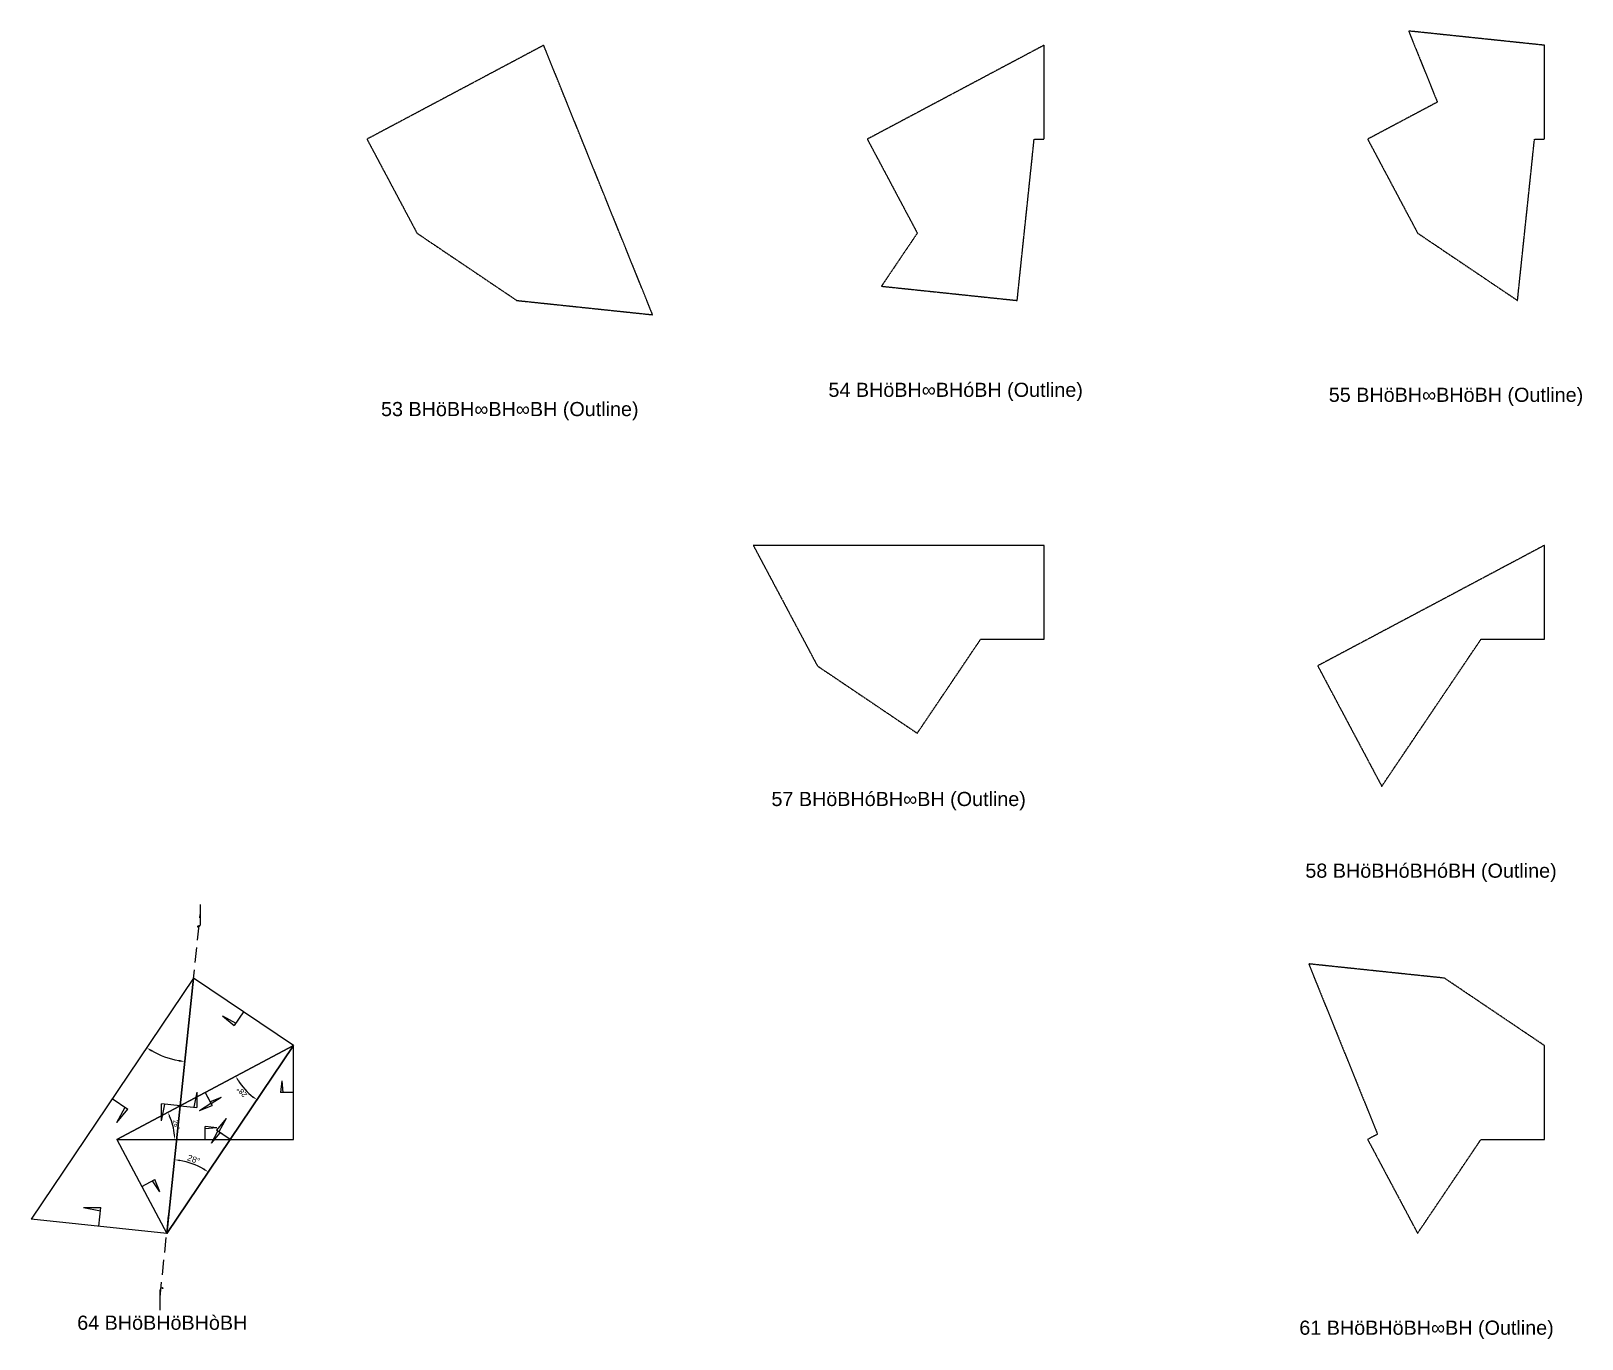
# Model space of a CAD drawing. Header units: millimetres. Extents: x 109495 to 889476, y -4752178 to 24518.
# Drawn here: x 420925 to 552580, y -892303 to -781227 of the extents above; entities that cross this region are included whole.
import ezdxf
from ezdxf.enums import TextEntityAlignment as Align

# ---------------------------------------------------------------- set-up
doc = ezdxf.new("R2010")
doc.units = ezdxf.units.MM
doc.header["$PDMODE"] = 35
doc.linetypes.add('DASHED', pattern=[19.05, 12.7, -6.35])
for name, color, linetype in [('BASE', 170, 'Continuous'), ('HYPOTENUSE', 20, 'Continuous'), ('PERPENDICULAR', 90, 'Continuous')]:
    doc.layers.add(name, color=color, linetype=linetype)
doc.styles.add('Arial', font='arial_0.ttf')
doc.dimstyles.new('ISO-25', dxfattribs={"dimtxt": 250, "dimasz": 100, "dimexe": 1.25, "dimexo": 0.625, "dimgap": 100, "dimtad": 1, "dimdec": 0, "dimtxsty": 'Arial', "dimcen": 2.5, "dimadec": 0, "dimazin": 0, "dimtfac": 1, "dimtdec": 0, "dimtmove": 0, "dimatfit": 3, "dimfxl": 1, "dimarcsym": 0})

msp = doc.modelspace()

# ---------------------------------------------------------------- texts
at = {"linetype": 'DASHED', "ltscale": 100, "style": 'Arial'}
for s, p in [('54 BHöBH∞BHóBH (Outline)', (499414, -811696)), ('55 BHöBH∞BHöBH (Outline)', (541886, -812120)), ('53 BHöBH∞BH∞BH (Outline)', (461566, -813331)), ('57 BHöBHóBH∞BH (Outline)', (494574, -846444)), ('58 BHöBHóBHóBH (Outline)', (539765, -852532)), ('⌡', (435295, -856242)), ('⌠', (431879, -888750)), ('64 BHöBHöBHòBH', (432066, -890918)), ('61 BHöBHöBH∞BH (Outline)', (539383, -891342))]:
    msp.add_text(s, height=1200, dxfattribs=at).set_placement(p, align=Align.MIDDLE_CENTER)

# ---------------------------------------------------------------- blocks, each defined once
blk = doc.blocks.new('*D9')
at = {"color": 0, "lineweight": -2, "ltscale": 100, "transparency": 16777216}
blk.add_arc((0, 0), 4906, 4.08845, 23.91155, dxfattribs=at)
at = {"color": 0, "ltscale": 100, "transparency": 16777216}
for points in [[(4432, 1963), (4537, 2014), (4332, 2303)], [(4952, 352), (4835, 348), (4906, 0)]]:
    blk.add_solid(points, dxfattribs=at)
at = {"layer": 'Defpoints', "color": 0, "ltscale": 100, "transparency": 16777216}
for p in [(15000, 7976), (0, 0), (0, 0), (4841, 796), (15000, 0)]:
    blk.add_point(p, dxfattribs=at)
at = {"color": 0, "ltscale": 100, "transparency": 16777216, "insert": (5055, 1260), "char_height": 400, "attachment_point": 5, "rotation": 284, "style": 'Arial'}
blk.add_mtext('28°', dxfattribs=at)
blk = doc.blocks.new('SanjoyNathGeometrifyingTrigonometryFundamentalLockedSet')
at = {"color": 114, "linetype": 'DASHED', "ltscale": 100, "true_color": 0x139b48}
for p, q in [((14000, 4987.8), (13900, 3987.8)), ((14000, 4987.8), (14100, 3987.8)), ((15000, 3987.8), (13900, 3987.8))]:
    blk.add_line(p, q, dxfattribs=at)
at = {"color": 242, "linetype": 'DASHED', "ltscale": 100, "true_color": 0xcd2027}
for p, q in [((7500, 3987.8), (8016.4, 3016.6)), ((8852.4, 3574.3), (7922.5, 3193.2)), ((8852.4, 3574.3), (8016.4, 3016.6))]:
    blk.add_line(p, q, dxfattribs=at)
at = {"color": 159, "linetype": 'DASHED', "ltscale": 100, "true_color": 0x22346e}
for p, q in [((7500, 0), (7500, 1100)), ((8500, 1000), (7500, 1100)), ((8500, 1000), (7500, 900))]:
    blk.add_line(p, q, dxfattribs=at)
at = {"layer": 'BASE'}
blk.add_line((0, 0), (15000, 0), dxfattribs=at)
at = {"layer": 'HYPOTENUSE'}
blk.add_line((0, 0), (15000, 7975.6), dxfattribs=at)
at = {"layer": 'PERPENDICULAR'}
blk.add_line((15000, 0), (15000, 7975.6), dxfattribs=at)
at = {"color": 4, "ltscale": 100}
dim = blk.add_angular_dim_2l(base=(4841, 795.6), line1=((0, 0), (15000, 0)), line2=((0, 0), (15000, 7975.6)), dimstyle='ISO-25', override={"dimtxt": 400, "dimasz": 350, "dimgap": 100}, dxfattribs=at)
dim.commit()
dim.dimension.update_dxf_attribs({"geometry": '*D9', "text_midpoint": (5055.4, 1260.5)})

# ---------------------------------------------------------------- linework, layer by layer
at = {"linetype": 'DASHED', "ltscale": 100}
msp.add_line((431879, -888750), (435295, -856242), dxfattribs=at)
at = {"linetype": 'DASHED'}
for points in [[(548548, -790414), (549386, -790414), (549386, -782438), (537863, -781227), (540303, -787268), (534386, -790414), (538627, -798390), (547108, -804110)], [(464443, -782438), (449443, -790414), (453684, -798390), (462165, -804110), (473688, -805322)], [(506914, -782438), (491914, -790414), (496155, -798390), (493113, -802899), (504637, -804110), (506076, -790414), (506914, -790414)], [(501535, -832885), (506914, -832885), (506914, -824910), (482234, -824910), (487674, -835140), (496155, -840861)], [(544006, -832885), (549386, -832885), (549386, -824910), (530145, -835140), (535585, -845371)], [(538627, -883332), (544006, -875357), (549386, -875357), (549386, -867381), (540904, -861660), (529381, -860449), (535224, -874911), (534386, -875357)]]:
    msp.add_lwpolyline(points, close=True, dxfattribs=at)

# ---------------------------------------------------------------- block references
at = {"linetype": 'DASHED', "ltscale": 100}
for p, xscale, yscale, zscale, rotation in [((434726, -861660), -1.452764501644345, 1.452764501644345, 1.452764501644345, 84.00000000000003), ((432448, -883332), 1.282714919717773, 1.282714919717773, 1.282714919717773, 56.00000000000002), ((443207, -867381), 1.132570050689037, 1.132570050689037, 1.132570050689037, 208.0000000000001)]:
    msp.add_blockref('SanjoyNathGeometrifyingTrigonometryFundamentalLockedSet', p, dxfattribs=dict(at, xscale=xscale, yscale=yscale, zscale=zscale, rotation=rotation))
at = {"linetype": 'DASHED'}
msp.add_blockref('SanjoyNathGeometrifyingTrigonometryFundamentalLockedSet', (428207, -875357), dxfattribs=at)

msp.set_redraw_order([(e.dxf.handle, doc.entitydb.next_handle()) for e in msp.query("TEXT MTEXT ATTDEF DIMENSION ARC_DIMENSION")])  # texts and dimensions are drawn at this point

doc.saveas('drawing.dxf')
